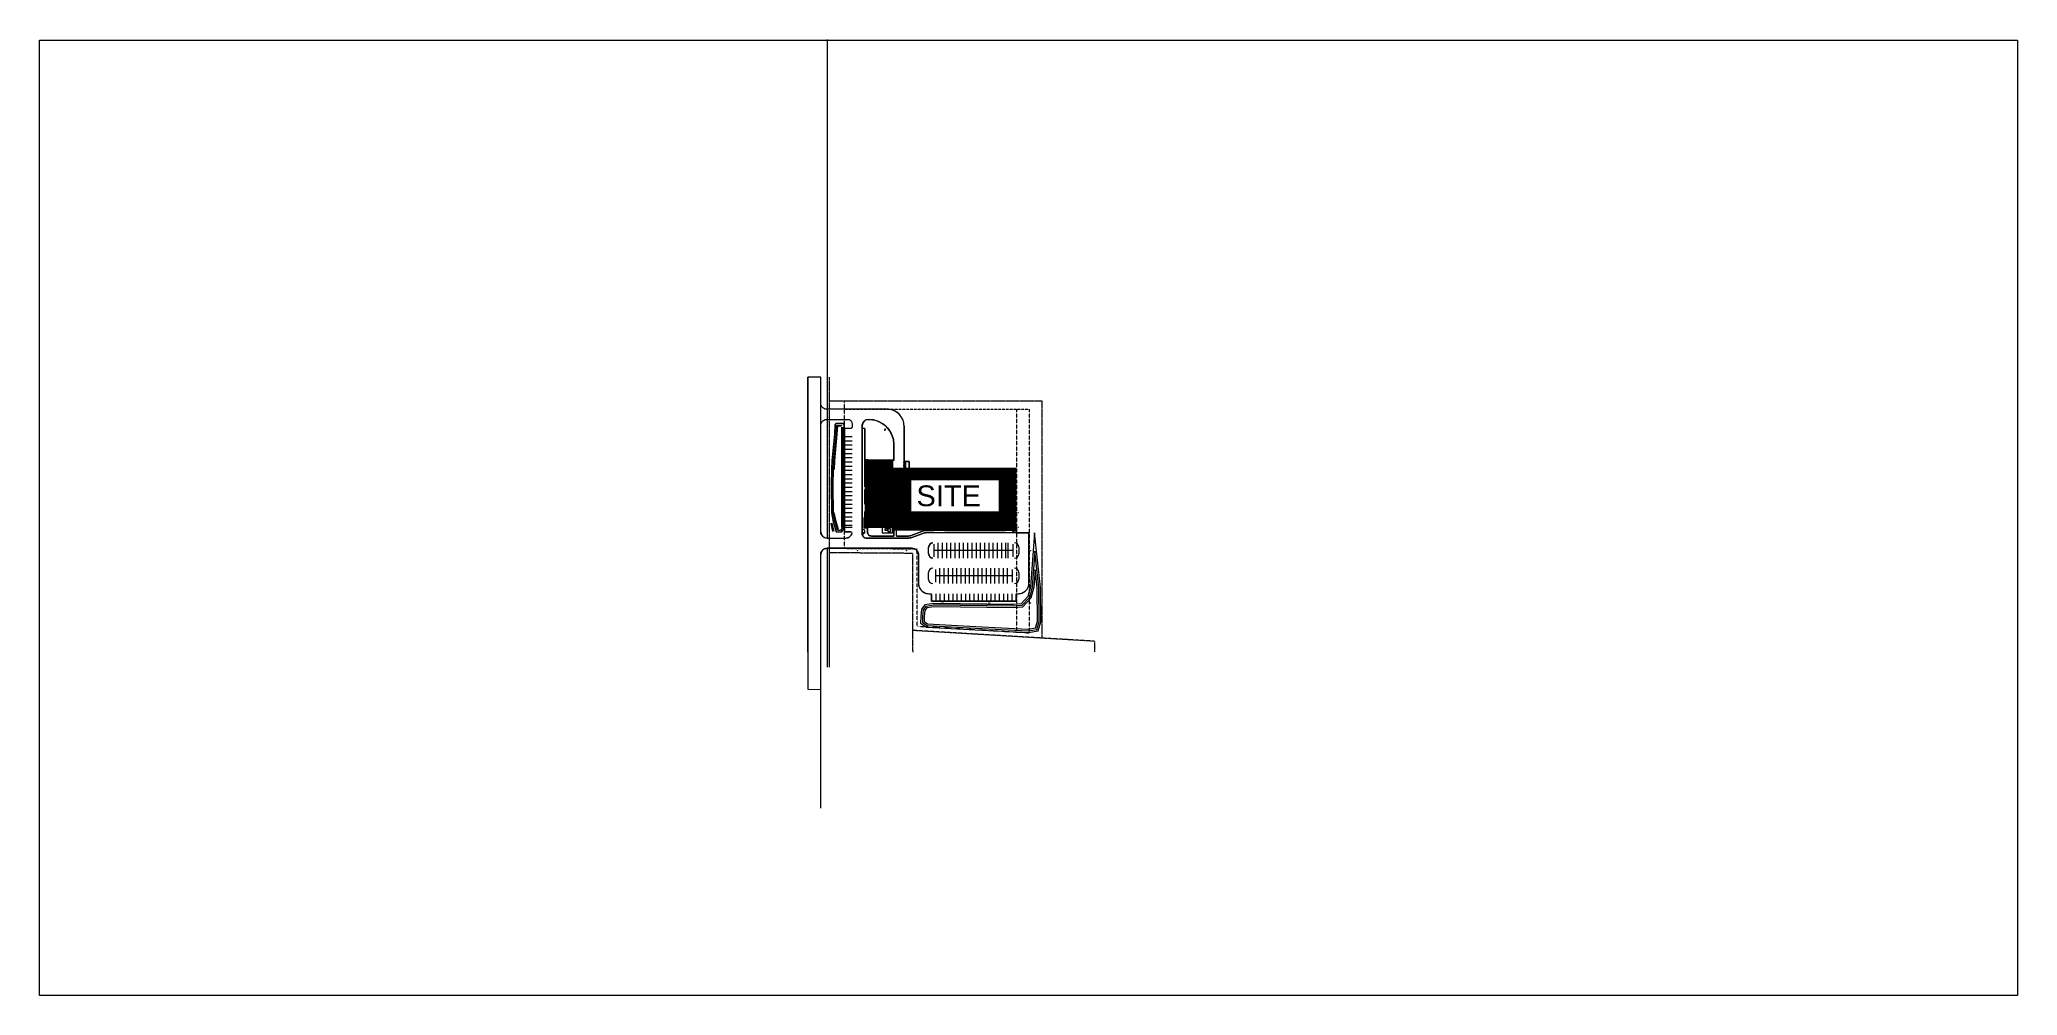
# Model space of a CAD drawing. Header units: inches. Extents: x -1442 to 59636, y -36095 to 792.
# Drawn here: x -1442 to 54705, y -36095 to -8937 of the extents above; entities that cross this region are included whole.
import ezdxf

# ---------------------------------------------------------------- set-up
doc = ezdxf.new("R2010")
doc.units = ezdxf.units.IN
doc.header["$MEASUREMENT"] = 0
doc.header["$XCLIPFRAME"] = 2
for name, pattern in [('Center 1_4_', [0.53125, 0.25, -0.09375, 0.09375, -0.09375]), ('Dash', [0.25, 0.125, -0.125]), ('Hidden', [0.28125, 0.1875, -0.09375]), ('Hidden 1_8_', [0.1875, 0.125, -0.0625])]:
    doc.linetypes.add(name, pattern=pattern)
for name, color, linetype, lineweight in [('A-DETL', 90, 'Continuous', 9), ('A-DETL-HDLN', 90, 'Hidden 1_8_', 9), ('A-DOOR', 31, 'Continuous', 9), ('A-FLOR', 192, 'Continuous', 9), ('A-PROP-SBCK', 71, 'Hidden', 9), ('A-ROOF', 132, 'Continuous', 9), ('A-ROOF-OTLN', 132, 'Continuous', 9), ('A-ROOF-PATT', 132, 'Continuous', 9), ('A-SITE-ROAD', 130, 'Continuous', 9), ('A-SITE-SWLK', 140, 'Continuous', 9), ('A-WALL', 113, 'Continuous', 9), ('BMP', 80, 'Continuous', 9), ('C-TOPO', 7, 'Continuous', 9), ('Conc', 7, 'Continuous', 9), ('E-ELEC-EQPM', 71, 'Continuous', 9), ('E-LITE-EQPM', 33, 'Continuous', 9), ('E-LITE-EQPM-HDLN', 30, 'Dash', 9), ('EOP-EX', 125, 'Continuous', 9), ('EOP-PR', 4, 'Continuous', 9), ('G-ANNO-REFR', 1, 'Continuous', 9), ('G-ANNO-TEXT', 231, 'Continuous', 9), ('I-WALL', 2, 'Continuous', 9), ('PAINT', 190, 'Continuous', 9), ('PROP', 3, 'Center 1_4_', 9), ('S-BEAM', 12, 'Continuous', 9)]:
    doc.layers.add(name, color=color, linetype=linetype, lineweight=lineweight)
doc.styles.add('Arial', font='arial.ttf', dxfattribs={"height": 590.11976})
picture_1 = doc.add_image_def('image1.jpg', size_in_pixel=(1920, 1080))

# ---------------------------------------------------------------- blocks, each defined once
blk = doc.blocks.new('Lighting-Street_Cooper_Navion-Lumark_4-6-LED-Squares - The Caretaker LED-964008-Site Locator Map')
at = {"layer": 'E-LITE-EQPM'}
blk.add_line((-2, -11), (2, -11), dxfattribs=at)
blk.add_circle((0, -32), 3, dxfattribs=at)
at = {"layer": 'E-LITE-EQPM-HDLN'}
for p, q in [((-2, -11), (-2, -30)), ((1, -11), (1, -30))]:
    blk.add_line(p, q, dxfattribs=at)
blk = doc.blocks.new('dumpster door - one-1001559-Site Locator Map')
at = {"layer": 'A-DOOR'}
for p, q in [((-42, 0.5), (42, 0.5)), ((-42, -0.5), (-42, 0.5)), ((-42, 0), (-42, -42)), ((42, 0.5), (42, -0.5)), ((42, 0), (42, -42)), ((42, -0.5), (-42, -0.5))]:
    blk.add_line(p, q, dxfattribs=at)
for centre, start, end in [((-42, 0), 270, 0), ((42, 0), 180, 270)]:
    blk.add_arc(centre, 42, start, end, dxfattribs=at)
blk = doc.blocks.new('Transformer-Dry-Type-Siemens - 6x6x6-1004770-Site Locator Map')
at = {"layer": 'E-ELEC-EQPM'}
for p, q in [((36, 36), (-36, 36)), ((-36, 36), (-36, -36)), ((36, -36), (36, 36)), ((-36, -36), (36, -36))]:
    blk.add_line(p, q, dxfattribs=at)
blk = doc.blocks.new('Transformer-Dry-Type-Siemens - 6x3x6-1005805-Site Locator Map')
at = {"layer": 'E-ELEC-EQPM'}
for p, q in [((36, 18), (-36, 18)), ((-36, 18), (-36, -18)), ((36, -18), (36, 18)), ((-36, -18), (36, -18))]:
    blk.add_line(p, q, dxfattribs=at)
blk = doc.blocks.new('HSS-Hollow Structural Section - HSS1-1_2X1-1_2X1_8 - Obsolete-1395972-Site Locator Map')
at = {"layer": 'S-BEAM'}
for p, q in [((26284, -22799), (26294, -22799)), ((26294, -22798), (26286, -22798)), ((26294, -22798), (26294, -22798)), ((26294, -22798), (26294, -22799)), ((26294, -22798), (26294, -22798)), ((26294, -22798), (26294, -22798)), ((26294, -22798), (26294, -22798)), ((26294, -22798), (26294, -22798)), ((26294, -22798), (26294, -22799)), ((26294, -22799), (26294, -22799)), ((26294, -22799), (26294, -22799)), ((26294, -22799), (26294, -22799)), ((26294, -22799), (26294, -22799)), ((26294, -22799), (26294, -22799))]:
    blk.add_line(p, q, dxfattribs=at)
blk = doc.blocks.new('HSS-Hollow Structural Section - HSS1-1_2X1-1_2X1_8 - Obsolete-1396620-Site Locator Map')
at = {"layer": 'S-BEAM'}
for p, q in [((22058, -22808), (22058, -22808)), ((22059, -22808), (22058, -22808)), ((22058, -22808), (22058, -22808)), ((22059, -22808), (22058, -22808)), ((22058, -22808), (22058, -22808)), ((22058, -22808), (22058, -22808)), ((22058, -22808), (22058, -22808)), ((22059, -22808), (22059, -22800)), ((22059, -22808), (22059, -22808)), ((22059, -22808), (22059, -22808)), ((22059, -22808), (22059, -22808)), ((22059, -22808), (22059, -22808)), ((22059, -22808), (22059, -22808))]:
    blk.add_line(p, q, dxfattribs=at)
blk = doc.blocks.new('Roofs 1 - Roofs 1-1982971-Site Locator Map')
at = {"layer": 'A-ROOF'}
for p, q in [((22778, -22852), (22778, -22851)), ((23930, -22851), (22778, -22851)), ((22778, -22852), (22778, -22852)), ((22778, -22852), (23930, -22852)), ((23930, -22852), (22778, -22852)), ((23930, -22852), (22778, -22852)), ((23930, -22851), (23930, -22852)), ((23930, -22852), (23930, -22852))]:
    blk.add_line(p, q, dxfattribs=at)
blk = doc.blocks.new('Roofs 2 - Roofs 1-1983237-Site Locator Map')
at = {"layer": 'A-ROOF'}
for p, q in [((22778, -22852), (22778, -22851)), ((23116, -22851), (22778, -22851)), ((22778, -22852), (22778, -22852)), ((22778, -22852), (23116, -22852)), ((23116, -22852), (22778, -22852)), ((23116, -22852), (22778, -22852)), ((23116, -22851), (23116, -22852)), ((23116, -22852), (23116, -22852))]:
    blk.add_line(p, q, dxfattribs=at)
blk = doc.blocks.new('Roofs 3 - Roofs 1-1983438-Site Locator Map')
at = {"layer": 'A-ROOF'}
for p, q in [((22778, -22852), (22778, -22851)), ((24467, -22851), (22778, -22851)), ((22778, -22852), (22778, -22852)), ((22778, -22852), (24467, -22852)), ((24467, -22852), (22778, -22852)), ((24467, -22852), (22778, -22852)), ((24467, -22851), (24467, -22852)), ((24467, -22852), (24467, -22852))]:
    blk.add_line(p, q, dxfattribs=at)
blk = doc.blocks.new('Roofs 4 - Roofs 1-1983494-Site Locator Map')
at = {"layer": 'A-ROOF'}
for p, q in [((22778, -22852), (22778, -22851)), ((23116, -22851), (22778, -22851)), ((22778, -22852), (22778, -22852)), ((22778, -22852), (23116, -22852)), ((23116, -22852), (22778, -22852)), ((23116, -22852), (22778, -22852)), ((23116, -22851), (23116, -22852)), ((23116, -22852), (23116, -22852))]:
    blk.add_line(p, q, dxfattribs=at)
blk = doc.blocks.new('Roofs 5 - Roofs 1-1983635-Site Locator Map')
at = {"layer": 'A-ROOF'}
for p, q in [((22004, -20879), (22005, -20879)), ((22004, -22519), (22004, -20879)), ((22005, -20879), (22006, -20879)), ((22005, -22519), (22005, -20879)), ((22005, -20879), (22005, -22519)), ((22006, -22519), (22006, -20879)), ((22005, -22519), (22004, -22519)), ((22006, -22519), (22005, -22519))]:
    blk.add_line(p, q, dxfattribs=at)
blk = doc.blocks.new('Roofs 6 - Roofs 1-1983647-Site Locator Map')
at = {"layer": 'A-ROOF'}
for p, q in [((22004, -21789), (22005, -21789)), ((22004, -22078), (22004, -21789)), ((22005, -21789), (22006, -21789)), ((22005, -22078), (22005, -21789)), ((22005, -21789), (22005, -22078)), ((22006, -22078), (22006, -21789)), ((22005, -22078), (22004, -22078)), ((22006, -22078), (22005, -22078))]:
    blk.add_line(p, q, dxfattribs=at)
blk = doc.blocks.new('Roofs 7 - Roofs 1-1987978-Site Locator Map')
at = {"layer": 'A-ROOF'}
for p, q in [((22778, -22852), (22778, -22851)), ((26285, -22851), (22778, -22851)), ((22778, -22852), (22778, -22852)), ((22778, -22852), (26285, -22852)), ((26285, -22852), (22778, -22852)), ((26285, -22852), (22778, -22852)), ((26285, -22851), (26285, -22852)), ((26285, -22852), (26285, -22852))]:
    blk.add_line(p, q, dxfattribs=at)

msp = doc.modelspace()

# ---------------------------------------------------------------- hatches: boundary and pattern name
at = {"layer": 'A-ROOF-PATT'}
h = msp.add_hatch(dxfattribs=at)
h.set_pattern_fill('FP_2', color=256, style=0, pattern_type=2)
h.set_pattern_definition([(0, (37.673, -180.953), (0, 16.082), [])])
h.paths.add_polyline_path([(22011, -22808), (22058, -22808), (22057, -22341), (22700, -22342), (22700, -22358), (22073, -22358), (22073, -22784), (22796, -22784), (22796, -22447), (22811, -22447), (22811, -22433), (22778, -22433), (22778, -21120), (22784, -21120), (22784, -20889), (22070, -20889), (22070, -20879), (21995, -20879), (21995, -22519), (21977, -22519), (21977, -22808)], flags=0)
h = msp.add_hatch(dxfattribs=at)
h.set_pattern_fill('FP_3', color=256, style=0, pattern_type=2)
h.set_pattern_definition([(90, (-1.735, -38.532), (-36.188, 2e-15), [])])
h.paths.add_polyline_path([(22778, -22433), (26284, -22433), (26284, -21120), (22778, -21120), (22778, -21660)], flags=0)
h = msp.add_hatch(dxfattribs=at)
h.set_pattern_fill('FP_1', color=256, style=0, pattern_type=2)
h.set_pattern_definition([(90, (0.298, -40.069), (-16.082, 1e-15), [])])
h.paths.add_polyline_path([(26294, -22880), (26294, -22799), (25683, -22800), (25683, -22447), (25699, -22447), (25699, -22784), (26270, -22784), (26270, -22433), (22811, -22433), (22810, -22800), (22778, -22800), (22778, -22862), (23930, -22862), (23930, -22880), (24268, -22880), (24268, -22862), (25957, -22862), (25957, -22880), (26284, -22880)], flags=0)

# ---------------------------------------------------------------- linework, layer by layer
at = {"layer": 'A-DETL', "linetype": 'Dash'}
for p, q in [((22760, -22370), (22778, -22370)), ((26284, -22370), (26348, -22370)), ((26286, -22795), (26348, -22795))]:
    msp.add_line(p, q, dxfattribs=at)
at = {"layer": 'A-DETL'}
for p, q in [((21081, -22913), (21027, -22679)), ((21051, -22674), (21105, -22908))]:
    msp.add_line(p, q, dxfattribs=at)
at = {"layer": 'A-DETL-HDLN'}
for p, q in [((23153, -21018), (23153, -20947)), ((23153, -21105), (23153, -21034))]:
    msp.add_line(p, q, dxfattribs=at)
at = {"layer": 'A-FLOR'}
for p, q in [((22481, -22800), (22481, -22953)), ((22481, -22953), (22775, -22953)), ((22775, -22953), (22775, -22800))]:
    msp.add_line(p, q, dxfattribs=at)
at = {"layer": 'A-PROP-SBCK'}
for p, q in [((21404, -23401), (21404, -19198)), ((21404, -19438), (26648, -19438)), ((26288, -19438), (26288, -22799)), ((26648, -19438), (26648, -25801)), ((26288, -22880), (26288, -25780)), ((23472, -23416), (21404, -23401)), ((23472, -25612), (23472, -23416)), ((26648, -25801), (23472, -25612))]:
    msp.add_line(p, q, dxfattribs=at)
at = {"layer": 'A-ROOF'}
for p, q in [((22070, -20879), (21995, -20879)), ((21995, -20879), (21995, -22519)), ((22070, -20889), (22070, -20879)), ((22784, -20889), (22070, -20889)), ((26284, -21120), (22778, -21120)), ((22778, -21120), (22778, -22433)), ((22784, -21120), (22784, -20889)), ((26284, -22433), (26284, -21120)), ((22778, -22433), (26284, -22433)), ((22811, -22433), (22811, -22447)), ((22811, -22447), (22811, -22433)), ((21995, -22519), (21977, -22519)), ((21977, -22519), (21977, -22808)), ((21977, -22808), (22058, -22808)), ((22058, -22808), (22058, -22798)), ((22778, -22862), (22778, -22800)), ((22778, -22862), (23930, -22862)), ((23930, -22862), (23930, -22880)), ((23930, -22880), (24268, -22880)), ((24268, -22880), (24268, -22862)), ((24268, -22862), (25957, -22862)), ((25957, -22862), (25957, -22880)), ((25957, -22880), (26294, -22880)), ((26294, -22799), (26284, -22799)), ((26294, -22799), (26294, -22880))]:
    msp.add_line(p, q, dxfattribs=at)
at = {"layer": 'A-ROOF-OTLN'}
for p, q in [((21969, -22519), (21969, -22808)), ((21969, -22519), (21977, -22519)), ((21969, -22808), (21977, -22808)), ((21970, -22808), (21970, -22519)), ((21970, -22808), (21970, -22519)), ((21977, -22808), (21977, -22519))]:
    msp.add_line(p, q, dxfattribs=at)
at = {"layer": 'A-SITE-ROAD'}
for p, q in [((20372, -26344), (20372, -18529)), ((20732, -22923), (20732, -19909)), ((21911, -19983), (21911, -22983)), ((21583, -22923), (21407, -22923)), ((21983, -22892), (21911, -22832)), ((21983, -22952), (21911, -22952)), ((21983, -22952), (21914, -23010)), ((21983, -22952), (21983, -22892)), ((23324, -23081), (23628, -22971)), ((26159, -22952), (23704, -22952)), ((26219, -22880), (26159, -22952)), ((26219, -22880), (26219, -22952)), ((20732, -30778), (20732, -23571)), ((20912, -23103), (21443, -23103)), ((23327, -23391), (20912, -23391)), ((22031, -23103), (23201, -23103)), ((23795, -23552), (23795, -23360)), ((23951, -23636), (23951, -23276)), ((26183, -23276), (26183, -23636)), ((26357, -23360), (26357, -23552)), ((23795, -24278), (23795, -24075)), ((23999, -24356), (23999, -23996)), ((26171, -23996), (26171, -24356)), ((26357, -24080), (26357, -24272)), ((23879, -24896), (23879, -24716)), ((26279, -24896), (23879, -24896)), ((26279, -24716), (26279, -24896))]:
    msp.add_line(p, q, dxfattribs=at)
for centre, radius, start, end in [((20912, -22923), 180, 180, 270), ((21443, -22923), 180, 270, 345.5225), ((22031, -22983), 120, 180, 270), ((23751, -23309), 360, 97.5129, 110), ((20912, -23571), 180, 90, 180), ((23201, -22743), 360, 270, 290), ((23327, -23571), 180, 0, 90), ((23915, -23360), 120, 90, 180), ((23915, -23552), 120, 180, 269.9996), ((23915, -23360), 114, 90.0004, 180), ((23915, -23552), 114, 180, 269.9996), ((26237, -23360), 120, 0, 90), ((26237, -23552), 120, 270, 0), ((23914, -24080), 120, 89.9992, 177.4312), ((26237, -24080), 120, 0, 90), ((23807, -24380), 300, 180.0078, 270), ((23914, -24272), 120, 182.8354, 270.0008), ((26237, -24272), 120, 270, 0)]:
    msp.add_arc(centre, radius, start, end, dxfattribs=at)
at = {"layer": 'A-SITE-SWLK'}
for p, q in [((20922, -19729), (20922, -8937)), ((20922, -23103), (20922, -19729)), ((21983, -19983), (21983, -21649)), ((22811, -23043), (22811, -22862)), ((22883, -23043), (22883, -22862)), ((23303, -23025), (23607, -22914)), ((20922, -26765), (20922, -23391)), ((20982, -26765), (20982, -23391)), ((22178, -23043), (22811, -23043)), ((22883, -23043), (23201, -23043))]:
    msp.add_line(p, q, dxfattribs=at)
for centre, radius, start, end in [((22178, -22923), 120, 180, 270), ((23201, -22743), 300, 270, 290)]:
    msp.add_arc(centre, radius, start, end, dxfattribs=at)
at = {"layer": 'A-WALL'}
for p, q in [((23123, -20929), (23243, -20929)), ((23123, -20941), (23123, -20929)), ((23123, -20941), (23125, -20941)), ((23123, -21030), (23123, -21025)), ((23125, -21025), (23123, -21025)), ((23123, -21030), (23125, -21030)), ((23123, -21118), (23123, -21114)), ((23125, -21114), (23123, -21114)), ((23123, -21118), (23125, -21118)), ((23242, -20931), (23125, -20931)), ((23125, -20931), (23125, -20941)), ((23125, -21025), (23125, -21030)), ((23125, -21114), (23125, -21118)), ((23242, -21118), (23242, -20931)), ((23242, -21118), (23243, -21118)), ((23243, -20929), (23243, -21118)), ((22057, -22341), (22073, -22358)), ((22057, -22798), (22057, -22341)), ((22700, -22341), (22057, -22341)), ((22057, -22798), (22057, -22342)), ((22700, -22342), (22057, -22342)), ((22073, -22784), (22073, -22357)), ((22700, -22357), (22073, -22357)), ((22073, -22784), (22073, -22358)), ((22700, -22358), (22073, -22358)), ((22700, -22341), (22700, -22358)), ((22796, -22447), (22812, -22447)), ((22796, -22784), (22796, -22447)), ((22796, -22784), (22796, -22447)), ((22812, -22800), (22812, -22447)), ((22812, -22800), (22812, -22447)), ((25683, -22447), (25699, -22447)), ((25683, -22447), (25683, -22800)), ((25683, -22447), (25683, -22800)), ((25699, -22447), (25699, -22784)), ((25699, -22447), (25699, -22784)), ((26270, -22784), (26270, -22433)), ((26270, -22784), (26270, -22433)), ((26286, -22373), (26286, -22373)), ((26286, -22798), (26286, -22373)), ((26286, -22798), (26286, -22373)), ((22057, -22798), (22057, -22798)), ((22059, -22800), (22059, -22800)), ((22811, -22800), (22059, -22800)), ((22811, -22800), (22059, -22800)), ((22796, -22784), (22073, -22784)), ((22796, -22784), (22073, -22784)), ((22812, -22800), (22796, -22784)), ((22811, -22800), (22811, -22800)), ((25683, -22800), (25699, -22784)), ((26284, -22800), (25683, -22800)), ((26284, -22800), (25683, -22800)), ((26270, -22784), (25699, -22784)), ((26270, -22784), (25699, -22784)), ((26284, -22800), (26284, -22800)), ((26286, -22798), (26286, -22798))]:
    msp.add_line(p, q, dxfattribs=at)
at = {"layer": 'BMP'}
for p, q in [((21061, -20901), (21132, -20142)), ((21109, -20905), (21180, -20146)), ((21132, -20142), (21146, -19875)), ((21133, -20906), (21204, -20148)), ((21158, -19844), (21385, -19838)), ((21180, -20146), (21193, -19891)), ((21193, -19891), (21343, -19887)), ((21204, -20148), (21216, -19914)), ((21216, -19914), (21322, -19912)), ((21327, -19947), (21325, -22800)), ((21351, -19945), (21349, -22808)), ((21385, -19838), (21399, -19942)), ((21035, -21609), (21052, -21146)), ((21052, -21146), (21061, -20901)), ((21083, -21609), (21100, -21148)), ((21100, -21148), (21109, -20905)), ((21124, -21149), (21133, -20906)), ((21047, -22384), (21035, -21609)), ((21095, -22379), (21083, -21609)), ((21100, -22651), (21047, -22384)), ((21146, -22640), (21095, -22379)), ((21170, -22634), (21119, -22376)), ((21179, -22931), (21100, -22651)), ((21215, -22883), (21146, -22640)), ((21234, -22859), (21170, -22634)), ((21310, -22932), (21179, -22931)), ((21288, -22883), (21215, -22883)), ((21349, -22808), (21288, -22883)), ((21397, -22825), (21310, -22932)), ((26802, -22949), (26687, -24484)), ((26971, -24504), (26802, -22949)), ((26811, -23474), (26734, -24492)), ((26923, -24507), (26811, -23474)), ((26820, -24000), (26782, -24500)), ((26875, -24510), (26820, -24000)), ((26687, -24484), (26612, -24761)), ((26734, -24492), (26656, -24785)), ((26782, -24500), (26699, -24809)), ((26887, -25467), (26875, -24510)), ((26935, -25474), (26923, -24507)), ((26983, -25480), (26971, -24504)), ((23598, -25120), (23572, -25324)), ((23692, -24996), (23598, -25120)), ((23644, -25138), (23620, -25327)), ((23718, -25041), (23644, -25138)), ((23690, -25157), (23668, -25330)), ((23744, -25086), (23690, -25157)), ((23934, -24961), (23692, -24996)), ((23937, -25009), (23718, -25041)), ((23940, -25057), (23744, -25086)), ((26207, -24984), (23934, -24961)), ((26208, -25032), (23937, -25009)), ((26209, -25080), (23940, -25057)), ((26420, -24971), (26207, -24984)), ((26442, -25018), (26208, -25032)), ((26465, -25065), (26209, -25080)), ((26612, -24761), (26420, -24971)), ((26656, -24785), (26442, -25018)), ((26699, -24809), (26465, -25065)), ((23572, -25324), (23570, -25522)), ((23570, -25522), (23737, -25635)), ((23620, -25327), (23618, -25497)), ((23618, -25497), (23752, -25587)), ((23668, -25330), (23667, -25471)), ((23667, -25471), (23768, -25540)), ((23737, -25635), (25118, -25707)), ((23752, -25587), (25120, -25659)), ((23768, -25540), (25123, -25611)), ((25118, -25707), (26629, -25786)), ((25120, -25659), (26626, -25738)), ((25123, -25611), (26623, -25690)), ((26623, -25690), (26833, -25654)), ((26626, -25738), (26870, -25696)), ((26629, -25786), (26908, -25738)), ((26833, -25654), (26887, -25467)), ((26870, -25696), (26935, -25474)), ((26908, -25738), (26983, -25480))]:
    msp.add_line(p, q, dxfattribs=at)
at = {"layer": 'C-TOPO'}
for p, q in [((20732, -18529), (20372, -18529)), ((20372, -18529), (20372, -21960)), ((20732, -19261), (20732, -18529)), ((20734, -19287), (20732, -19261)), ((20740, -19312), (20734, -19287)), ((20749, -19336), (20740, -19312)), ((20761, -19358), (20749, -19336)), ((20776, -19379), (20761, -19358)), ((20794, -19397), (20776, -19379)), ((20815, -19413), (20794, -19397)), ((20837, -19425), (20815, -19413)), ((20862, -19434), (20837, -19425)), ((20887, -19439), (20862, -19434)), ((20912, -19441), (20887, -19439)), ((22452, -19441), (20912, -19441)), ((22619, -19441), (22452, -19441)), ((22661, -19443), (22619, -19441)), ((22703, -19448), (22661, -19443)), ((22743, -19457), (22703, -19448)), ((22783, -19470), (22743, -19457)), ((22822, -19486), (22783, -19470)), ((22859, -19505), (22822, -19486)), ((22895, -19528), (22859, -19505)), ((22928, -19553), (22895, -19528)), ((22959, -19582), (22928, -19553)), ((22987, -19613), (22959, -19582)), ((23012, -19646), (22987, -19613)), ((23035, -19681), (23012, -19646)), ((20732, -19909), (20734, -19883)), ((20732, -21524), (20732, -19909)), ((20734, -19883), (20740, -19858)), ((20740, -19858), (20749, -19834)), ((20749, -19834), (20761, -19812)), ((20761, -19812), (20776, -19791)), ((20776, -19791), (20794, -19773)), ((20794, -19773), (20815, -19758)), ((20815, -19758), (20837, -19745)), ((20837, -19745), (20862, -19736)), ((20862, -19736), (20887, -19731)), ((20887, -19731), (20912, -19729)), ((20912, -19729), (21503, -19729)), ((21132, -20142), (21061, -20901)), ((21146, -19875), (21132, -20142)), ((21158, -19844), (21146, -19875)), ((21385, -19838), (21158, -19844)), ((21399, -19942), (21385, -19838)), ((21398, -20717), (21399, -19942)), ((21587, -19983), (21407, -19983)), ((21407, -19983), (21407, -19989)), ((21407, -19989), (21407, -20707)), ((21503, -19729), (21524, -19731)), ((21524, -19731), (21544, -19736)), ((21544, -19736), (21563, -19745)), ((21563, -19745), (21580, -19757)), ((21580, -19757), (21595, -19772)), ((21598, -19981), (21587, -19983)), ((21595, -19772), (21607, -19789)), ((21608, -19976), (21598, -19981)), ((21607, -19789), (21616, -19808)), ((21616, -19968), (21608, -19976)), ((21616, -19808), (21621, -19828)), ((21621, -19958), (21616, -19968)), ((21621, -19828), (21623, -19849)), ((21623, -19947), (21621, -19958)), ((21623, -19849), (21623, -19947)), ((21911, -19909), (21913, -19883)), ((21911, -19983), (21911, -19909)), ((21911, -20096), (21911, -19983)), ((21983, -19983), (21911, -19983)), ((21911, -19983), (21911, -20096)), ((21911, -22983), (21911, -20096)), ((21911, -20096), (21911, -22983)), ((21913, -19883), (21919, -19858)), ((21919, -19858), (21928, -19834)), ((21928, -19834), (21940, -19812)), ((21940, -19812), (21955, -19791)), ((21955, -19791), (21973, -19773)), ((21973, -19773), (21994, -19758)), ((21983, -20009), (21983, -19983)), ((21983, -21649), (21983, -20009)), ((21994, -19758), (22016, -19745)), ((22016, -19745), (22041, -19736)), ((22041, -19736), (22066, -19731)), ((22066, -19731), (22091, -19729)), ((22091, -19729), (22143, -19731)), ((22143, -19731), (22194, -19736)), ((22194, -19736), (22206, -19739)), ((22206, -19739), (22244, -19746)), ((22244, -19746), (22294, -19758)), ((22294, -19758), (22343, -19774)), ((22343, -19774), (22390, -19794)), ((22390, -19794), (22436, -19817)), ((22436, -19817), (22480, -19843)), ((22480, -19843), (22523, -19873)), ((22523, -19873), (22563, -19905)), ((22563, -19905), (22600, -19940)), ((22600, -19940), (22635, -19978)), ((22635, -19978), (22668, -20018)), ((22668, -20018), (22697, -20060)), ((22697, -20060), (22723, -20104)), ((22723, -20104), (22746, -20150)), ((22746, -20150), (22766, -20197)), ((22766, -20197), (22782, -20246)), ((23054, -19718), (23035, -19681)), ((23070, -19757), (23054, -19718)), ((23083, -19797), (23070, -19757)), ((23092, -19838), (23083, -19797)), ((23097, -19879), (23092, -19838)), ((23099, -19921), (23097, -19879)), ((23099, -20929), (23099, -19921)), ((21397, -22825), (21398, -20717)), ((21407, -20707), (21407, -22923)), ((22782, -20246), (22795, -20296)), ((22795, -20296), (22804, -20347)), ((22804, -20347), (22809, -20398)), ((22809, -20398), (22811, -20449)), ((22811, -20449), (22811, -20892)), ((21052, -21146), (21035, -21609)), ((21053, -21136), (21052, -21146)), ((21061, -20901), (21053, -21136)), ((22811, -20892), (22784, -20892)), ((23243, -20929), (23099, -20929)), ((23243, -21120), (23243, -20929)), ((20732, -22923), (20732, -21524)), ((21035, -21609), (21047, -22384)), ((21995, -21649), (21983, -21649)), ((21983, -22133), (21983, -21723)), ((21983, -21723), (21995, -21723)), ((20372, -21960), (20372, -27394)), ((21047, -22384), (21100, -22651)), ((21995, -22133), (21983, -22133)), ((21983, -22519), (21983, -22342)), ((21983, -22342), (21995, -22342)), ((20734, -22949), (20732, -22923)), ((20740, -22974), (20734, -22949)), ((20749, -22998), (20740, -22974)), ((20761, -23020), (20749, -22998)), ((21100, -22651), (21179, -22931)), ((21310, -22932), (21179, -22931)), ((21310, -22932), (21397, -22825)), ((21407, -22923), (21583, -22923)), ((21597, -23016), (21582, -23038)), ((21583, -22923), (21593, -22925)), ((21593, -22925), (21603, -22930)), ((21609, -22993), (21597, -23016)), ((21603, -22930), (21611, -22937)), ((21618, -22968), (21609, -22993)), ((21611, -22937), (21616, -22947)), ((21616, -22947), (21619, -22957)), ((21619, -22957), (21618, -22968)), ((21913, -23004), (21911, -22983)), ((21911, -22983), (21913, -23004)), ((21918, -23024), (21913, -23004)), ((21913, -23004), (21918, -23024)), ((22058, -22923), (22058, -22798)), ((22060, -22944), (22058, -22923)), ((22065, -22964), (22060, -22944)), ((22074, -22983), (22065, -22964)), ((22086, -23000), (22074, -22983)), ((22101, -23015), (22086, -23000)), ((22118, -23027), (22101, -23015)), ((22811, -22862), (22811, -23043)), ((22883, -23043), (22883, -22862)), ((23607, -22914), (23303, -23025)), ((23628, -22971), (23324, -23081)), ((23324, -23081), (23628, -22971)), ((23638, -22905), (23607, -22914)), ((23628, -22971), (23653, -22963)), ((23628, -22971), (23653, -22963)), ((23669, -22897), (23638, -22905)), ((23678, -22956), (23653, -22963)), ((23653, -22963), (23678, -22956)), ((23700, -22892), (23669, -22897)), ((23704, -22952), (23678, -22956)), ((23678, -22956), (23704, -22952)), ((23954, -22892), (23700, -22892)), ((26645, -22952), (23704, -22952)), ((26285, -22952), (23704, -22952)), ((23954, -22880), (23954, -22892)), ((24244, -22892), (24244, -22880)), ((25981, -22892), (24244, -22892)), ((25981, -22880), (25981, -22892)), ((26285, -22952), (26285, -22880)), ((26645, -24380), (26645, -22952)), ((26802, -22949), (26687, -24484)), ((26971, -24504), (26802, -22949)), ((20732, -23571), (20734, -23545)), ((20732, -27400), (20732, -23571)), ((20734, -23545), (20740, -23520)), ((20740, -23520), (20749, -23496)), ((20749, -23496), (20761, -23474)), ((20776, -23041), (20761, -23020)), ((20761, -23474), (20776, -23453)), ((20794, -23059), (20776, -23041)), ((20776, -23453), (20794, -23435)), ((20815, -23075), (20794, -23059)), ((20794, -23435), (20815, -23420)), ((20837, -23087), (20815, -23075)), ((20815, -23420), (20837, -23407)), ((20862, -23096), (20837, -23087)), ((20837, -23407), (20862, -23398)), ((20887, -23101), (20862, -23096)), ((20862, -23398), (20887, -23393)), ((20912, -23103), (20887, -23101)), ((20887, -23393), (20912, -23391)), ((20912, -23103), (21443, -23103)), ((20912, -23391), (23327, -23391)), ((21470, -23101), (21443, -23103)), ((21495, -23095), (21470, -23101)), ((21520, -23086), (21495, -23095)), ((21543, -23073), (21520, -23086)), ((21564, -23057), (21543, -23073)), ((21582, -23038), (21564, -23057)), ((21927, -23043), (21918, -23024)), ((21918, -23024), (21927, -23043)), ((21939, -23060), (21927, -23043)), ((21927, -23043), (21939, -23060)), ((21954, -23075), (21939, -23060)), ((21939, -23060), (21954, -23075)), ((21971, -23087), (21954, -23075)), ((21954, -23075), (21971, -23087)), ((21990, -23096), (21971, -23087)), ((21971, -23087), (21990, -23096)), ((22010, -23101), (21990, -23096)), ((21990, -23096), (22010, -23101)), ((22031, -23103), (22010, -23101)), ((22010, -23101), (22031, -23103)), ((23201, -23103), (22031, -23103)), ((22031, -23103), (23201, -23103)), ((22137, -23036), (22118, -23027)), ((22157, -23041), (22137, -23036)), ((22178, -23043), (22157, -23041)), ((22811, -23043), (22178, -23043)), ((23201, -23043), (22883, -23043)), ((23227, -23042), (23201, -23043)), ((23232, -23102), (23201, -23103)), ((23201, -23103), (23232, -23102)), ((23253, -23039), (23227, -23042)), ((23263, -23098), (23232, -23102)), ((23232, -23102), (23263, -23098)), ((23278, -23033), (23253, -23039)), ((23294, -23091), (23263, -23098)), ((23263, -23098), (23294, -23091)), ((23303, -23025), (23278, -23033)), ((23324, -23081), (23294, -23091)), ((23294, -23091), (23324, -23081)), ((23327, -23391), (23352, -23393)), ((23352, -23393), (23377, -23398)), ((23377, -23398), (23401, -23407)), ((23401, -23407), (23424, -23420)), ((23424, -23420), (23444, -23435)), ((23444, -23435), (23463, -23453)), ((23463, -23453), (23478, -23474)), ((23478, -23474), (23490, -23496)), ((23490, -23496), (23499, -23520)), ((23499, -23520), (23505, -23545)), ((23505, -23545), (23507, -23571)), ((23507, -23571), (23507, -24380)), ((23507, -24380), (23508, -24414)), ((23508, -24414), (23514, -24447)), ((23514, -24447), (23523, -24479)), ((23523, -24479), (23536, -24510)), ((23536, -24510), (23552, -24540)), ((23552, -24540), (23572, -24567)), ((23572, -24567), (23594, -24592)), ((23594, -24592), (23619, -24615)), ((23619, -24615), (23647, -24634)), ((23647, -24634), (23676, -24650)), ((23676, -24650), (23707, -24663)), ((23707, -24663), (23740, -24673)), ((23740, -24673), (23773, -24678)), ((23773, -24678), (23807, -24680)), ((23807, -24680), (23843, -24680)), ((23843, -24680), (23854, -24682)), ((23854, -24682), (23864, -24687)), ((23864, -24687), (23872, -24695)), ((23872, -24695), (23877, -24705)), ((26280, -24705), (26285, -24695)), ((26285, -24695), (26293, -24687)), ((26293, -24687), (26303, -24682)), ((26303, -24682), (26315, -24680)), ((26315, -24680), (26345, -24680)), ((26345, -24680), (26378, -24678)), ((26378, -24678), (26411, -24673)), ((26411, -24673), (26444, -24663)), ((26444, -24663), (26475, -24650)), ((26475, -24650), (26504, -24634)), ((26504, -24634), (26532, -24615)), ((26532, -24615), (26557, -24592)), ((26557, -24592), (26579, -24567)), ((26579, -24567), (26599, -24540)), ((26599, -24540), (26615, -24510)), ((26687, -24484), (26612, -24761)), ((26615, -24510), (26628, -24479)), ((26628, -24479), (26637, -24447)), ((26637, -24447), (26643, -24414)), ((26643, -24414), (26645, -24380)), ((26983, -25480), (26971, -24504)), ((23598, -25120), (23572, -25324)), ((23692, -24996), (23598, -25120)), ((23934, -24961), (23692, -24996)), ((23877, -24705), (23879, -24716)), ((23879, -24716), (23879, -24896)), ((23879, -24896), (26279, -24896)), ((23934, -24961), (26207, -24984)), ((26420, -24971), (26207, -24984)), ((26279, -24716), (26280, -24705)), ((26279, -24896), (26279, -24716)), ((26612, -24761), (26420, -24971)), ((23572, -25324), (23570, -25522)), ((23570, -25522), (23737, -25635)), ((23737, -25635), (25118, -25707)), ((25118, -25707), (26629, -25786)), ((26629, -25786), (26908, -25738)), ((26908, -25738), (26983, -25480)), ((20372, -27394), (20732, -27400))]:
    msp.add_line(p, q, dxfattribs=at)
at = {"layer": 'Conc'}
for p, q in [((21983, -19983), (21911, -19983)), ((21911, -19983), (21911, -20067)), ((22058, -22799), (22058, -22923)), ((26645, -22964), (26279, -22964))]:
    msp.add_line(p, q, dxfattribs=at)
at = {"layer": 'EOP-EX'}
msp.add_line((20732, -19909), (20732, -18529), dxfattribs=at)
at = {"layer": 'EOP-PR'}
for p, q in [((22619, -19441), (20912, -19441)), ((21911, -19909), (21911, -19983)), ((23099, -19921), (23099, -20929)), ((22811, -20892), (22811, -20449)), ((26279, -22952), (26645, -22952)), ((26645, -22946), (26645, -24380))]:
    msp.add_line(p, q, dxfattribs=at)
for centre, radius, start, end in [((22619, -19921), 480, 0, 90), ((22091, -19909), 180, 90, 180), ((22091, -20449), 720, 0, 90), ((26345, -24380), 300, 270, 0)]:
    msp.add_arc(centre, radius, start, end, dxfattribs=at)
at = {"layer": 'I-WALL'}
for p, q in [((24133, -22795), (24133, -22795)), ((24133, -22795), (24138, -22795)), ((24138, -22795), (24133, -22795)), ((24138, -22795), (24138, -22795))]:
    msp.add_line(p, q, dxfattribs=at)
at = {"layer": 'PAINT'}
for p, q in [((21623, -20223), (21407, -20223)), ((21623, -20343), (21407, -20343)), ((21623, -20463), (21407, -20463)), ((21623, -20583), (21407, -20583)), ((21623, -20703), (21407, -20703)), ((21623, -20823), (21407, -20823)), ((21623, -20943), (21407, -20943)), ((21623, -21063), (21407, -21063)), ((21623, -21183), (21407, -21183)), ((21623, -21303), (21407, -21303)), ((21623, -21423), (21407, -21423)), ((21623, -21543), (21407, -21543)), ((21623, -21663), (21407, -21663)), ((21623, -21783), (21407, -21783)), ((21623, -21903), (21407, -21903)), ((21623, -22023), (21407, -22023)), ((21623, -22143), (21407, -22143)), ((21623, -22263), (21407, -22263)), ((21623, -22383), (21407, -22383)), ((21623, -22503), (21407, -22503)), ((21623, -22623), (21407, -22623)), ((21623, -22743), (21407, -22743)), ((21623, -22803), (21407, -22803)), ((26183, -23456), (23951, -23456)), ((24071, -23672), (24071, -23240)), ((24191, -23672), (24191, -23240)), ((24311, -23672), (24311, -23240)), ((24431, -23672), (24431, -23240)), ((24551, -23672), (24551, -23240)), ((24671, -23672), (24671, -23240)), ((24791, -23672), (24791, -23240)), ((24911, -23672), (24911, -23240)), ((25031, -23672), (25031, -23240)), ((25151, -23672), (25151, -23240)), ((25271, -23672), (25271, -23240)), ((25391, -23672), (25391, -23240)), ((25511, -23672), (25511, -23240)), ((25631, -23672), (25631, -23240)), ((25751, -23672), (25751, -23240)), ((25871, -23456), (25871, -23240)), ((25871, -23672), (25871, -23456)), ((25991, -23672), (25991, -23240)), ((26051, -23672), (26051, -23240)), ((24119, -24392), (24119, -23960)), ((24239, -24392), (24239, -23960)), ((24359, -24392), (24359, -23960)), ((24479, -24392), (24479, -23960)), ((24599, -24392), (24599, -23960)), ((24719, -24392), (24719, -23960)), ((24839, -24392), (24839, -23960)), ((24959, -24392), (24959, -23960)), ((25079, -24392), (25079, -23960)), ((25199, -24392), (25199, -23960)), ((25319, -24392), (25319, -23960)), ((25439, -24392), (25439, -23960)), ((25559, -24392), (25559, -23960)), ((25679, -24392), (25679, -23960)), ((25799, -24392), (25799, -23960)), ((25919, -24392), (25919, -23960)), ((26039, -24392), (26039, -23960)), ((26171, -24176), (23999, -24176)), ((23999, -24680), (23999, -24896)), ((24119, -24680), (24119, -24896)), ((24239, -24680), (24239, -24896)), ((24359, -24680), (24359, -24896)), ((24479, -24680), (24479, -24896)), ((24599, -24680), (24599, -24896)), ((24719, -24680), (24719, -24896)), ((24839, -24680), (24839, -24896)), ((24959, -24680), (24959, -24896)), ((25079, -24680), (25079, -24896)), ((25199, -24680), (25199, -24896)), ((25319, -24680), (25319, -24896)), ((25439, -24680), (25439, -24896)), ((25559, -24680), (25559, -24896)), ((25679, -24680), (25679, -24896)), ((25799, -24680), (25799, -24896)), ((25919, -24680), (25919, -24896)), ((26039, -24680), (26039, -24896)), ((26159, -24680), (26159, -24896))]:
    msp.add_line(p, q, dxfattribs=at)
at = {"layer": 'PROP'}
for p, q in [((20984, -23518), (20984, -18529)), ((20984, -19198), (27008, -19198)), ((27008, -19198), (27008, -25943)), ((20984, -26344), (20984, -23518)), ((23352, -23536), (20984, -23518)), ((23352, -25725), (23352, -23536)), ((23353, -26344), (23352, -25725)), ((28503, -26032), (23352, -25725)), ((28503, -26032), (28503, -26344))]:
    msp.add_line(p, q, dxfattribs=at)

# ---------------------------------------------------------------- block references
at = {"layer": 'A-DOOR', "rotation": 270}
for p in [(23124, -20983), (23124, -21072)]:
    msp.add_blockref('dumpster door - one-1001559-Site Locator Map', p, dxfattribs=at)
at = {"layer": 'A-ROOF'}
for name, p in [('Roofs 5 - Roofs 1-1983635-Site Locator Map', (0, 0)), ('Roofs 7 - Roofs 1-1987978-Site Locator Map', (0, 429)), ('Roofs 6 - Roofs 1-1983647-Site Locator Map', (-18, -730)), ('Roofs 1 - Roofs 1-1982971-Site Locator Map', (0, 0)), ('Roofs 2 - Roofs 1-1983237-Site Locator Map', (1152, -19)), ('Roofs 3 - Roofs 1-1983438-Site Locator Map', (1490, 0)), ('Roofs 4 - Roofs 1-1983494-Site Locator Map', (3179, -19))]:
    msp.add_blockref(name, p, dxfattribs=at)
at = {"layer": 'E-ELEC-EQPM'}
for name, p in [('Transformer-Dry-Type-Siemens - 6x3x6-1005805-Site Locator Map', (22590, -22859)), ('Transformer-Dry-Type-Siemens - 6x6x6-1004770-Site Locator Map', (22677, -22877))]:
    msp.add_blockref(name, p, dxfattribs=at)
at = {"layer": 'E-LITE-EQPM'}
for p in [(21359, -19990), (22559, -19990), (21359, -21310), (21359, -22630)]:
    msp.add_blockref('Lighting-Street_Cooper_Navion-Lumark_4-6-LED-Squares - The Caretaker LED-964008-Site Locator Map', p, dxfattribs=at)
for p, rotation in [((22559, -20055), 180), ((21749, -23456), 90.00000000000617), ((23141, -23456), 90.00000000000617), ((23205, -23456), 270.0000000000021), ((24158, -23456), 90.00000000000617), ((24223, -23456), 270.0000000000021), ((25478, -23456), 90.00000000000617), ((25543, -23456), 270.0000000000021), ((26686, -23489), 180), ((24158, -24944), 90.00000000000617), ((24223, -24944), 270.0000000000021), ((25543, -24944), 270.0000000000021), ((26686, -24977), 180)]:
    msp.add_blockref('Lighting-Street_Cooper_Navion-Lumark_4-6-LED-Squares - The Caretaker LED-964008-Site Locator Map', p, dxfattribs=dict(at, rotation=rotation))
at = {"layer": 'S-BEAM'}
for name in ['HSS-Hollow Structural Section - HSS1-1_2X1-1_2X1_8 - Obsolete-1396620-Site Locator Map', 'HSS-Hollow Structural Section - HSS1-1_2X1-1_2X1_8 - Obsolete-1395972-Site Locator Map']:
    msp.add_blockref(name, (0, 0), dxfattribs=at)

# ---------------------------------------------------------------- pictures from other files: only their frames are drawn
at = {"layer": 'G-ANNO-REFR'}
image = msp.add_image(picture_1, insert=(-1647, -39289), size_in_units=(58514, 32914), dxfattribs=at)
image.set_boundary_path([(6.22, 974.715), (6.22, 84.08), (1848.55, 84.08), (1848.55, 974.715), (6.22, 974.715)])
image.dxf.flags = 15

# ---------------------------------------------------------------- next in the draw order: texts
at = {"layer": 'G-ANNO-TEXT', "color": 153, "insert": (23451, -21605), "char_height": 590.1, "width": 2181.6, "attachment_point": 1, "line_spacing_factor": 0.938532, "style": 'Arial', "bg_fill": 3, "box_fill_scale": 1.25, "bg_fill_color": 0, "bg_fill_transparency": 0}
msp.add_mtext('SITE', dxfattribs=at)

doc.saveas('drawing.dxf')
